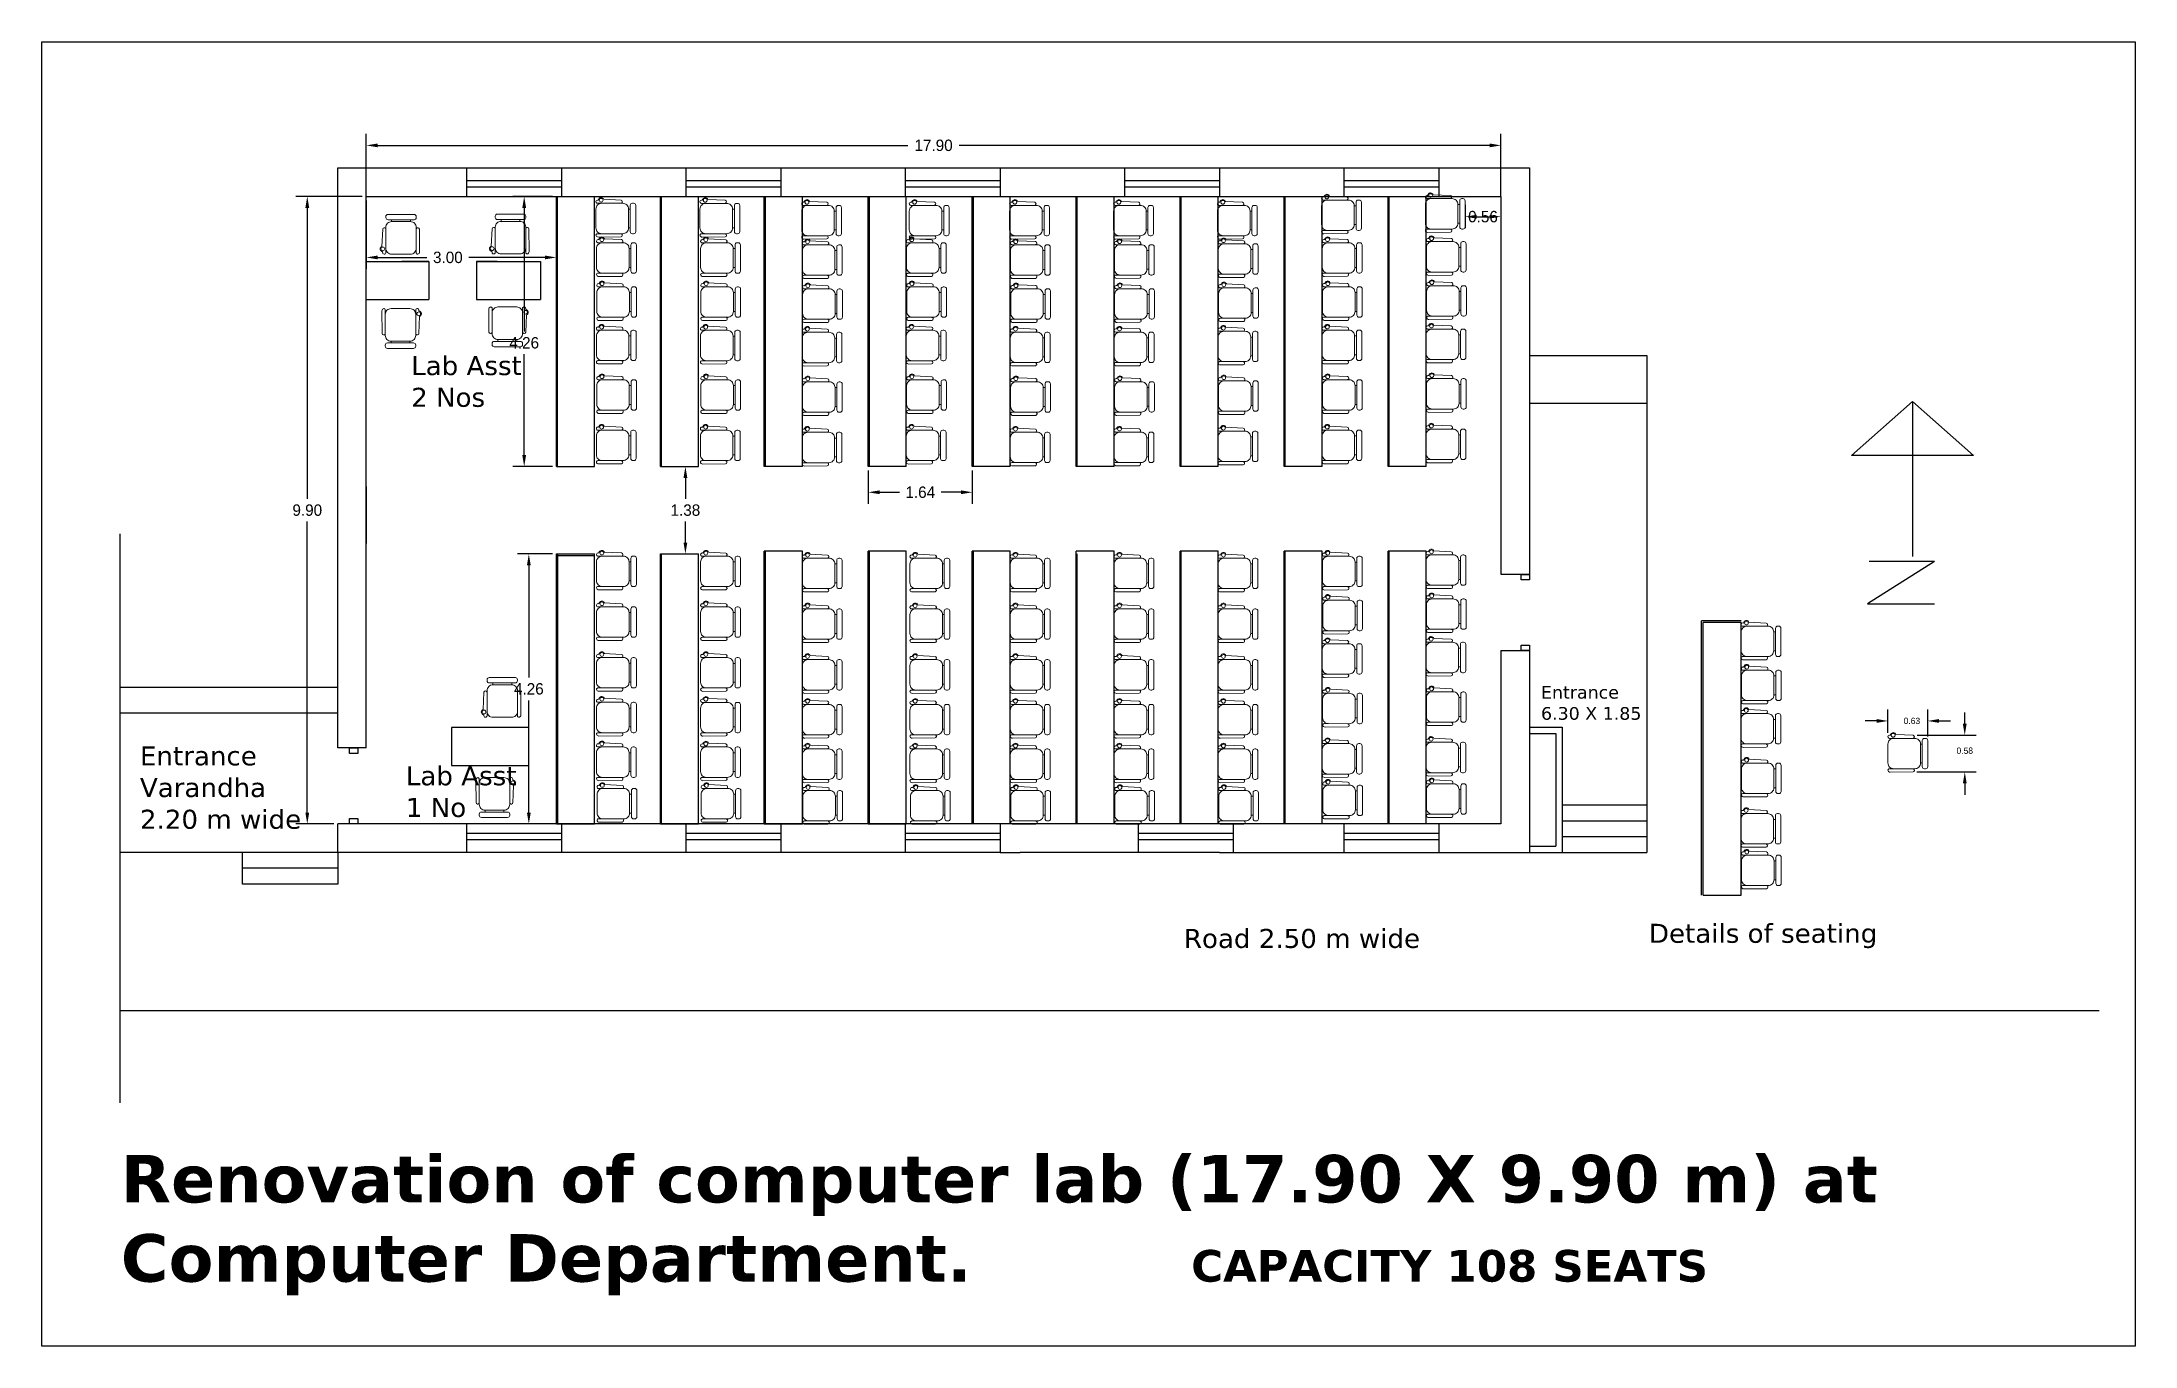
# Model space of a CAD drawing. Header units: inches. Extents: x 23 to 629, y -355 to 51.
# Drawn here: x 27.53 to 60.55, y -22.7 to -2.12 of the extents above; entities that cross this region are included whole.
import ezdxf

# ---------------------------------------------------------------- set-up
doc = ezdxf.new("R2010")
doc.units = ezdxf.units.IN
doc.header["$MEASUREMENT"] = 0
doc.layers.add('FUR', color=252, linetype='Continuous', lineweight=9)
doc.layers.add('FURN', color=252, linetype='Continuous', lineweight=9)
doc.dimstyles.get("Standard").update_dxf_attribs({"dimtxt": 0.18, "dimasz": 0.18, "dimexe": 0.18, "dimexo": 0.0625, "dimgap": 0.09, "dimtad": 0, "dimtih": 1, "dimtoh": 1, "dimdec": 4, "dimzin": 0, "dimdsep": 46, "dimtxsty": 'Standard', "dimcen": 0.09, "dimadec": 0, "dimazin": 0, "dimtfac": 1, "dimtdec": 4, "dimtofl": 0, "dimtmove": 0, "dimatfit": 3, "dimfxl": 1, "dimtolj": 1, "dimtzin": 0, "dimarcsym": 0})

msp = doc.modelspace()

# ---------------------------------------------------------------- texts
at = {"attachment_point": 1}
for s, insert, char_height, width in [('{\\fVerdana|b0|i0|c0|p34;Lab Asst\\P2 Nos}', (33.35664, -7.07473), 0.3, 2.9300853), ('{\\fVerdana|b0|i0|c0|p34;Entrance\\P6.30 X 1.85}', (51.18009, -12.27876), 0.2, 2.6756777), ('{\\fVerdana|b0|i0|c0|p34;Entrance Varandha\\P2.20 m wide}', (29.07822, -13.23219), 0.3, 2.9300853), ('{\\fVerdana|b0|i0|c0|p34;Lab Asst\\P1 No}', (33.27297, -13.54609), 0.3, 2.9300853), ('{\\fVerdana|b0|i0|c0|p34;Road 2.50 m wide}', (45.54609, -16.11231), 0.3, 5.1441554), ('{\\fVerdana|b0|i0|c0|p34;Details of seating}', (52.8823, -16.03177), 0.3, 5.1441554), ('{\\fVerdana|b1|i0|c0|p34;\\H0.75x;Renovation of computer lab (17.90 X 9.90 m) at Computer Department.   \\H1.333x;     \\H0.5x;CAPACITY 108 SEATS}', (28.77584, -19.67763), 1, 27.74073)]:
    msp.add_mtext(s, dxfattribs=dict(at, insert=insert, char_height=char_height, width=width))

# ---------------------------------------------------------------- blocks, each defined once
blk = doc.blocks.new('CINE CHAIR')
at = {"layer": 'FUR', "color": 48, "lineweight": 0}
for p, q in [((448043.776, 57308.306), (448043.8, 57308.306)), ((448043.776, 57308.058), (448043.8, 57308.058))]:
    blk.add_line(p, q, dxfattribs=at)
blk.add_lwpolyline([(448043.45, 57308.434), (448043.678, 57308.423, -0.388092), (448043.695, 57308.404), (448043.695, 57308.401, -0.414214), (448043.676, 57308.382), (448043.367, 57308.382, -0.414214), (448043.348, 57308.401), (448043.348, 57308.404, -0.491313), (448043.377, 57308.423), (448043.384, 57308.436)], format="xyb", dxfattribs=at)
for points in [[(448043.424, 57308.382), (448043.7, 57308.382, -0.414214), (448043.776, 57308.306), (448043.776, 57308.058, -0.414214), (448043.7, 57307.982), (448043.424, 57307.982, -0.414214), (448043.348, 57308.058), (448043.348, 57308.306, -0.414214)], [(448043.828, 57308.382), (448043.842, 57308.382, -0.414214), (448043.871, 57308.353), (448043.871, 57308.01, -0.414214), (448043.842, 57307.982), (448043.828, 57307.982, -0.414214), (448043.8, 57308.01), (448043.8, 57308.353, -0.414214)], [(448043.379, 57307.938), (448043.678, 57307.94, 0.393133), (448043.695, 57307.959), (448043.695, 57307.963, 0.414214), (448043.676, 57307.982), (448043.367, 57307.982, 0.414214), (448043.348, 57307.963), (448043.348, 57307.966, 0.435766)]]:
    blk.add_lwpolyline(points, format="xyb", close=True, dxfattribs=at)
blk.add_circle((448043.417, 57308.422), 0.0249, dxfattribs=at)
blk.add_arc((448043.417, 57308.422), 0.0356, 19.6628, 156.9494, dxfattribs=at)
blk = doc.blocks.new('*D21')
at = {"color": 0, "lineweight": -2}
for p, q in [((32.585, -4.556), (31.538, -4.556)), ((31.718, -4.736), (31.718, -9.326)), ((31.718, -14.276), (31.718, -9.686)), ((32.135, -14.456), (31.538, -14.456))]:
    blk.add_line(p, q, dxfattribs=at)
at = {"color": 0}
for points in [[(31.688, -4.736), (31.748, -4.736), (31.718, -4.556)], [(31.688, -14.276), (31.748, -14.276), (31.718, -14.456)]]:
    blk.add_solid(points, dxfattribs=at)
at = {"layer": 'Defpoints', "color": 0}
for p in [(32.648, -4.556), (31.718, -14.456), (32.198, -14.456)]:
    blk.add_point(p, dxfattribs=at)
at = {"color": 0, "insert": (31.718, -9.506), "char_height": 0.18, "attachment_point": 5}
blk.add_mtext('\\A1;9.90', dxfattribs=at)
blk = doc.blocks.new('*D25')
at = {"color": 0, "lineweight": -2}
for p, q in [((56.473, -12.831), (56.293, -12.831)), ((56.653, -13.021), (56.653, -12.651)), ((57.28, -13.078), (57.28, -12.651)), ((57.46, -12.831), (57.64, -12.831))]:
    blk.add_line(p, q, dxfattribs=at)
at = {"color": 0}
for points in [[(56.473, -12.801), (56.473, -12.861), (56.653, -12.831)], [(57.46, -12.801), (57.46, -12.861), (57.28, -12.831)]]:
    blk.add_solid(points, dxfattribs=at)
at = {"layer": 'Defpoints', "color": 0}
for p in [(57.28, -12.831), (56.653, -13.083), (57.28, -13.14)]:
    blk.add_point(p, dxfattribs=at)
at = {"color": 0, "insert": (57.031, -12.831), "char_height": 0.1, "attachment_point": 5}
blk.add_mtext('\\A1;0.63', dxfattribs=at)
blk = doc.blocks.new('*D26')
at = {"color": 0, "lineweight": -2}
for p, q in [((57.865, -12.876), (57.865, -12.696)), ((57.112, -13.056), (58.045, -13.056)), ((57.111, -13.636), (58.045, -13.636)), ((57.865, -13.816), (57.865, -13.996))]:
    blk.add_line(p, q, dxfattribs=at)
at = {"color": 0}
for points in [[(57.835, -12.876), (57.895, -12.876), (57.865, -13.056)], [(57.835, -13.816), (57.895, -13.816), (57.865, -13.636)]]:
    blk.add_solid(points, dxfattribs=at)
at = {"layer": 'Defpoints', "color": 0}
for p in [(57.049, -13.056), (57.865, -13.056), (57.049, -13.636)]:
    blk.add_point(p, dxfattribs=at)
at = {"color": 0, "insert": (57.865, -13.301), "char_height": 0.1, "attachment_point": 5}
blk.add_mtext('\\A1;0.58', dxfattribs=at)
blk = doc.blocks.new('*D27')
at = {"color": 0, "lineweight": -2}
for p, q in [((32.648, -4.556), (32.648, -3.57)), ((50.548, -4.556), (50.548, -3.57)), ((32.828, -3.75), (41.193, -3.75)), ((50.368, -3.75), (42.003, -3.75))]:
    blk.add_line(p, q, dxfattribs=at)
at = {"color": 0}
for points in [[(32.828, -3.72), (32.828, -3.78), (32.648, -3.75)], [(50.368, -3.72), (50.368, -3.78), (50.548, -3.75)]]:
    blk.add_solid(points, dxfattribs=at)
at = {"layer": 'Defpoints', "color": 0}
for p in [(50.548, -3.75), (32.648, -4.619), (50.548, -4.619)]:
    blk.add_point(p, dxfattribs=at)
at = {"color": 0, "insert": (41.598, -3.75), "char_height": 0.18, "attachment_point": 5}
blk.add_mtext('\\A1;17.90', dxfattribs=at)
blk = doc.blocks.new('*D28')
at = {"color": 0, "lineweight": -2}
for p, q in [((32.648, -4.619), (32.648, -5.698)), ((35.648, -4.619), (35.648, -5.698)), ((32.828, -5.518), (33.606, -5.518)), ((35.468, -5.518), (34.266, -5.518))]:
    blk.add_line(p, q, dxfattribs=at)
at = {"color": 0}
for points in [[(32.828, -5.488), (32.828, -5.548), (32.648, -5.518)], [(35.468, -5.488), (35.468, -5.548), (35.648, -5.518)]]:
    blk.add_solid(points, dxfattribs=at)
at = {"layer": 'Defpoints', "color": 0}
for p in [(32.648, -4.556), (35.648, -4.556), (32.648, -5.518)]:
    blk.add_point(p, dxfattribs=at)
at = {"color": 0, "insert": (33.936, -5.518), "char_height": 0.18, "attachment_point": 5}
blk.add_mtext('\\A1;3.00', dxfattribs=at)
blk = doc.blocks.new('*D29')
at = {"color": 0, "lineweight": -2}
for p, q in [((37.35, -8.816), (37.863, -8.816)), ((37.683, -8.996), (37.683, -9.326)), ((37.683, -10.016), (37.683, -9.686)), ((37.35, -10.196), (37.863, -10.196))]:
    blk.add_line(p, q, dxfattribs=at)
at = {"color": 0}
for points in [[(37.653, -8.996), (37.713, -8.996), (37.683, -8.816)], [(37.653, -10.016), (37.713, -10.016), (37.683, -10.196)]]:
    blk.add_solid(points, dxfattribs=at)
at = {"layer": 'Defpoints', "color": 0}
for p in [(37.288, -8.816), (37.683, -8.816), (37.288, -10.196)]:
    blk.add_point(p, dxfattribs=at)
at = {"color": 0, "insert": (37.683, -9.506), "char_height": 0.18, "attachment_point": 5}
blk.add_mtext('\\A1;1.38', dxfattribs=at)
blk = doc.blocks.new('*D30')
at = {"color": 0, "lineweight": -2}
for p, q in [((40.568, -8.879), (40.568, -9.403)), ((42.208, -8.879), (42.208, -9.403)), ((40.748, -9.223), (41.058, -9.223)), ((42.028, -9.223), (41.718, -9.223))]:
    blk.add_line(p, q, dxfattribs=at)
at = {"color": 0}
for points in [[(40.748, -9.193), (40.748, -9.253), (40.568, -9.223)], [(42.028, -9.193), (42.028, -9.253), (42.208, -9.223)]]:
    blk.add_solid(points, dxfattribs=at)
at = {"layer": 'Defpoints', "color": 0}
for p in [(40.568, -8.816), (42.208, -8.816), (42.208, -9.223)]:
    blk.add_point(p, dxfattribs=at)
at = {"color": 0, "insert": (41.388, -9.223), "char_height": 0.18, "attachment_point": 5}
blk.add_mtext('\\A1;1.64', dxfattribs=at)
blk = doc.blocks.new('*D31')
at = {"color": 0, "lineweight": -2}
for p, q in [((35.585, -10.196), (35.033, -10.196)), ((35.213, -10.376), (35.213, -12.146)), ((35.213, -14.276), (35.213, -12.506)), ((35.585, -14.456), (35.033, -14.456))]:
    blk.add_line(p, q, dxfattribs=at)
at = {"color": 0}
for points in [[(35.183, -10.376), (35.243, -10.376), (35.213, -10.196)], [(35.183, -14.276), (35.243, -14.276), (35.213, -14.456)]]:
    blk.add_solid(points, dxfattribs=at)
at = {"layer": 'Defpoints', "color": 0}
for p in [(35.213, -10.196), (35.648, -10.196), (35.648, -14.456)]:
    blk.add_point(p, dxfattribs=at)
at = {"color": 0, "insert": (35.213, -12.326), "char_height": 0.18, "attachment_point": 5}
blk.add_mtext('\\A1;4.26', dxfattribs=at)
blk = doc.blocks.new('*D32')
at = {"color": 0, "lineweight": -2}
for p, q in [((35.585, -4.556), (34.96, -4.556)), ((35.14, -4.736), (35.14, -6.686)), ((35.14, -8.636), (35.14, -7.046)), ((35.585, -8.816), (34.96, -8.816))]:
    blk.add_line(p, q, dxfattribs=at)
at = {"color": 0}
for points in [[(35.11, -4.736), (35.17, -4.736), (35.14, -4.556)], [(35.11, -8.636), (35.17, -8.636), (35.14, -8.816)]]:
    blk.add_solid(points, dxfattribs=at)
at = {"layer": 'Defpoints', "color": 0}
for p in [(35.14, -4.556), (35.648, -4.556), (35.648, -8.816)]:
    blk.add_point(p, dxfattribs=at)
at = {"color": 0, "insert": (35.14, -6.866), "char_height": 0.18, "attachment_point": 5}
blk.add_mtext('\\A1;4.26', dxfattribs=at)
blk = doc.blocks.new('*D33')
at = {"color": 0, "lineweight": -2}
for p, q in [((50.548, -4.619), (50.548, -5.055)), ((49.983, -4.687), (49.983, -5.055)), ((50.163, -4.875), (50.368, -4.875))]:
    blk.add_line(p, q, dxfattribs=at)
at = {"color": 0}
for points in [[(50.163, -4.845), (50.163, -4.905), (49.983, -4.875)], [(50.368, -4.845), (50.368, -4.905), (50.548, -4.875)]]:
    blk.add_solid(points, dxfattribs=at)
at = {"layer": 'Defpoints', "color": 0}
for p in [(50.548, -4.556), (49.983, -4.625), (50.548, -4.875)]:
    blk.add_point(p, dxfattribs=at)
at = {"color": 0, "insert": (50.265, -4.875), "char_height": 0.18, "attachment_point": 5}
blk.add_mtext('\\A1;0.56', dxfattribs=at)

# ---------------------------------------------------------------- dimensions: what is measured, and where the dimension line sits
dim = msp.add_linear_dim(base=(50.54759, -3.74958), p1=(32.64759, -4.61855), p2=(50.54759, -4.61855), dimstyle='Standard', override={"dimdec": 2})
dim.commit()
dim.dimension.update_dxf_attribs({"geometry": '*D27', "text_midpoint": (41.59759, -3.74958)})
for base, p1, p2, override, picture, middle in [((31.71778, -14.45605), (32.64759, -4.55605), (32.19759, -14.45605), {"dimdec": 2}, '*D21', (31.71778, -9.50605)), ((35.14038, -4.55605), (35.64759, -8.81605), (35.64759, -4.55605), {"dimdec": 2}, '*D32', (35.14038, -6.86605)), ((57.86504, -13.05639), (57.04894, -13.63593), (57.04926, -13.05639), {"dimtxt": 0.1, "dimdec": 2}, '*D26', (57.86504, -13.30061))]:
    dim = msp.add_linear_dim(base=base, p1=p1, p2=p2, angle=90, dimstyle='Standard', override=override)
    dim.commit()
    dim.dimension.update_dxf_attribs({"geometry": picture, "text_midpoint": middle, "dimtype": 160})
for base, p1, p2, override, picture, middle in [((32.64759, -5.51824), (35.64759, -4.55605), (32.64759, -4.55605), {"dimdec": 2}, '*D28', (33.9357, -5.51824)), ((50.54759, -4.87452), (49.98275, -4.62451), (50.54759, -4.55605), {"dimdec": 2}, '*D33', (50.26517, -4.87452)), ((42.20759, -9.22341), (40.56759, -8.81605), (42.20759, -8.81605), {"dimdec": 2}, '*D30', (41.38759, -9.22341)), ((57.28048, -12.83055), (56.65348, -13.08336), (57.28048, -13.14037), {"dimtxt": 0.1, "dimdec": 2}, '*D25', (57.03123, -12.83055))]:
    dim = msp.add_linear_dim(base=base, p1=p1, p2=p2, dimstyle='Standard', override=override)
    dim.commit()
    dim.dimension.update_dxf_attribs({"geometry": picture, "text_midpoint": middle, "dimtype": 160})
for base, p1, p2, picture, middle in [((37.68286, -8.81605), (37.28759, -10.19605), (37.28759, -8.81605), '*D29', (37.68286, -9.50605)), ((35.21296, -10.19605), (35.64759, -14.45605), (35.64759, -10.19605), '*D31', (35.21296, -12.32605))]:
    dim = msp.add_linear_dim(base=base, p1=p1, p2=p2, angle=90, dimstyle='Standard', override={"dimdec": 2})
    dim.commit()
    dim.dimension.update_dxf_attribs({"geometry": picture, "text_midpoint": middle})

# ---------------------------------------------------------------- linework, layer by layer
for p, q in [((32.19759, -13.25605), (32.19759, -4.10605)), ((32.19759, -4.10605), (50.54759, -4.10605)), ((34.22759, -4.10605), (34.22759, -4.55605)), ((35.72759, -4.10605), (35.72759, -4.55605)), ((37.68759, -4.10605), (37.68759, -4.55605)), ((39.18759, -4.10605), (39.18759, -4.55605)), ((41.14759, -4.10605), (41.14759, -4.55605)), ((42.64759, -4.10605), (42.64759, -4.55605)), ((44.60759, -4.10605), (44.60759, -4.55605)), ((46.10759, -4.10605), (46.10759, -4.55605)), ((48.06759, -4.10605), (48.06759, -4.55605)), ((49.56759, -4.10605), (49.56759, -4.55605)), ((50.54759, -4.10605), (50.99759, -4.10605)), ((50.99759, -4.10605), (50.99759, -10.15586)), ((32.64759, -13.25605), (32.64759, -4.55605)), ((32.64759, -4.55605), (50.54759, -4.55605)), ((34.22759, -4.30605), (35.72759, -4.30605)), ((34.22759, -4.40605), (35.72759, -4.40605)), ((36.94759, -4.55605), (47.37259, -4.55605)), ((37.68759, -4.30605), (39.18759, -4.30605)), ((37.68759, -4.40605), (39.18759, -4.40605)), ((41.14759, -4.30605), (42.64759, -4.30605)), ((41.14759, -4.40605), (42.64759, -4.40605)), ((44.60759, -4.30605), (46.10759, -4.30605)), ((44.60759, -4.40605), (46.10759, -4.40605)), ((48.06759, -4.30605), (49.56759, -4.30605)), ((48.06759, -4.40605), (49.56759, -4.40605)), ((50.54759, -4.55605), (50.54759, -10.15586)), ((32.64759, -5.58413), (33.63628, -5.58413)), ((33.63628, -5.58413), (33.21128, -5.58413)), ((33.63628, -5.58413), (33.63628, -6.18413)), ((34.71128, -5.58413), (34.38628, -5.58413)), ((34.38628, -5.58413), (35.39759, -5.58413)), ((34.38628, -5.58413), (34.38628, -6.18413)), ((35.39759, -5.58413), (35.39759, -6.18413)), ((32.64759, -6.18413), (33.63628, -6.18413)), ((34.38628, -6.18413), (35.39759, -6.18413)), ((50.99759, -7.06539), (52.84759, -7.06539)), ((52.84759, -7.06539), (52.84759, -14.90605)), ((50.99759, -7.81539), (52.84759, -7.81539)), ((56.08007, -8.6452), (57.04151, -7.79338)), ((57.04151, -7.79338), (58.00295, -8.6452)), ((57.04151, -7.79338), (57.04151, -10.2384)), ((58.00295, -8.6452), (56.08007, -8.6452)), ((32.64919, -9.13248), (32.64919, -10.03248)), ((28.76032, -9.87978), (28.76032, -18.8547)), ((50.54759, -10.15586), (50.54759, -10.40605)), ((50.99759, -10.15586), (50.99759, -10.30605)), ((50.54759, -10.40605), (50.54759, -10.51747)), ((50.54759, -10.51747), (50.99759, -10.51747)), ((50.99759, -10.30605), (50.99759, -10.60635)), ((57.38986, -10.31688), (56.32887, -10.98546)), ((57.38986, -10.31688), (56.35834, -10.31688)), ((57.38986, -10.31688), (56.5057, -10.31688)), ((56.32887, -10.98546), (57.38986, -10.98546)), ((50.54759, -11.71747), (50.54759, -11.97459)), ((50.54759, -11.71747), (50.99759, -11.71747)), ((50.99759, -11.71747), (50.99759, -12.06347)), ((50.54759, -11.97459), (50.54759, -14.45605)), ((50.99759, -12.06347), (50.99759, -14.90605)), ((32.19759, -12.30605), (28.76032, -12.30605)), ((32.19759, -12.70605), (28.76032, -12.70605)), ((34.516, -12.93374), (33.991, -12.93374)), ((33.991, -12.93374), (33.991, -13.53374)), ((35.216, -12.93374), (34.516, -12.93374)), ((50.99759, -12.92829), (51.51366, -12.92829)), ((50.99759, -13.02829), (51.41366, -13.02829)), ((51.41366, -13.02829), (51.41366, -14.80605)), ((51.51366, -12.92829), (51.51366, -14.90605)), ((32.64759, -13.25605), (32.19759, -13.25605)), ((33.991, -13.53374), (35.21296, -13.53374)), ((51.51366, -14.15605), (52.84759, -14.15605)), ((32.19759, -14.90605), (32.19759, -14.45605)), ((33.19759, -14.45605), (32.19759, -14.45605)), ((43.64759, -14.45605), (33.19759, -14.45605)), ((34.22759, -14.45605), (34.22759, -14.90605)), ((35.72759, -14.45605), (35.72759, -14.90605)), ((37.68759, -14.45605), (37.68759, -14.90605)), ((39.18759, -14.45605), (39.18759, -14.90605)), ((41.14759, -14.45605), (41.14759, -14.90605)), ((41.14759, -14.45605), (41.14759, -14.90605)), ((42.64759, -14.45605), (42.64759, -14.90605)), ((42.64759, -14.45605), (42.64759, -14.90605)), ((47.10759, -14.45605), (43.64759, -14.45605)), ((44.82558, -14.45605), (44.82558, -14.90605)), ((44.82558, -14.45605), (44.82558, -14.90605)), ((46.32558, -14.45605), (46.32558, -14.90605)), ((46.32558, -14.45605), (46.32558, -14.90605)), ((50.54759, -14.45605), (47.10759, -14.45605)), ((48.06759, -14.45605), (48.06759, -14.90605)), ((49.56759, -14.45605), (49.56759, -14.90605)), ((51.51366, -14.40605), (52.84759, -14.40605)), ((35.72759, -14.60605), (34.22759, -14.60605)), ((35.72759, -14.70605), (34.22759, -14.70605)), ((39.18759, -14.60605), (37.68759, -14.60605)), ((39.18759, -14.70605), (37.68759, -14.70605)), ((42.64759, -14.60605), (41.14759, -14.60605)), ((42.64759, -14.70605), (41.14759, -14.70605)), ((46.32558, -14.60605), (44.82558, -14.60605)), ((46.32558, -14.70605), (44.82558, -14.70605)), ((49.56759, -14.60605), (48.06759, -14.60605)), ((49.56759, -14.70605), (48.06759, -14.70605)), ((50.99759, -14.80605), (51.41366, -14.80605)), ((51.51366, -14.65605), (52.84759, -14.65605)), ((42.64759, -14.90605), (28.76032, -14.90605)), ((32.19759, -14.90605), (30.69759, -14.90605)), ((30.69759, -15.40605), (30.69759, -14.90605)), ((32.19759, -15.15605), (30.69759, -15.15605)), ((32.19759, -14.90605), (32.19759, -15.40605)), ((42.64759, -14.90605), (42.96385, -14.90605)), ((46.10759, -14.90605), (42.96385, -14.90605)), ((46.10759, -14.90605), (51.51366, -14.90605)), ((51.51366, -14.90605), (52.84759, -14.90605)), ((32.19759, -15.40605), (30.69759, -15.40605)), ((59.98377, -17.40605), (28.76032, -17.40605))]:
    msp.add_line(p, q)
at = {"color": 1}
for p, q in [((35.64759, -8.81605), (35.64759, -4.55605)), ((35.64759, -4.55605), (36.24759, -4.55605)), ((35.66559, -8.81605), (35.66559, -4.55605)), ((36.24759, -8.81605), (36.24759, -4.55605)), ((37.28759, -8.81605), (37.28759, -4.55605)), ((37.28759, -4.55605), (37.88759, -4.55605)), ((37.30559, -8.81605), (37.30559, -4.55605)), ((37.88759, -8.81605), (37.88759, -4.55605)), ((38.92759, -8.81605), (38.92759, -4.55605)), ((38.92759, -4.55605), (39.52759, -4.55605)), ((38.94559, -8.81605), (38.94559, -4.55605)), ((39.52759, -8.81605), (39.52759, -4.55605)), ((40.56759, -8.81605), (40.56759, -4.55605)), ((40.56759, -4.55605), (41.16759, -4.55605)), ((40.58559, -8.81605), (40.58559, -4.55605)), ((41.16759, -8.81605), (41.16759, -4.55605)), ((42.20759, -8.81605), (42.20759, -4.55605)), ((42.20759, -4.55605), (42.80759, -4.55605)), ((42.22559, -8.81605), (42.22559, -4.55605)), ((42.80759, -8.81605), (42.80759, -4.55605)), ((43.84759, -8.81605), (43.84759, -4.55605)), ((43.84759, -4.55605), (44.44759, -4.55605)), ((43.86559, -8.81605), (43.86559, -4.55605)), ((44.44759, -8.81605), (44.44759, -4.55605)), ((45.48759, -8.81605), (45.48759, -4.55605)), ((45.48759, -4.55605), (46.08759, -4.55605)), ((45.50559, -8.81605), (45.50559, -4.55605)), ((46.08759, -8.81605), (46.08759, -4.55605)), ((47.12759, -8.81605), (47.12759, -4.55605)), ((47.12759, -4.55605), (47.72759, -4.55605)), ((47.14559, -8.81605), (47.14559, -4.55605)), ((47.72759, -8.81605), (47.72759, -4.55605)), ((48.76759, -8.81605), (48.76759, -4.55605)), ((48.76759, -4.55605), (49.36759, -4.55605)), ((48.78559, -8.81605), (48.78559, -4.55605)), ((49.36759, -8.81605), (49.36759, -4.55605)), ((35.64759, -8.81605), (36.24759, -8.81605)), ((37.28759, -8.81605), (37.88759, -8.81605)), ((39.52759, -8.81605), (38.92759, -8.81605)), ((41.16759, -8.81605), (40.56759, -8.81605)), ((42.80759, -8.81605), (42.20759, -8.81605)), ((44.44759, -8.81605), (43.84759, -8.81605)), ((46.08759, -8.81605), (45.48759, -8.81605)), ((47.72759, -8.81605), (47.12759, -8.81605)), ((49.36759, -8.81605), (48.76759, -8.81605)), ((35.64759, -14.45605), (35.64759, -10.19605)), ((35.64759, -10.19605), (36.24759, -10.19605)), ((35.64759, -10.22105), (36.24759, -10.22105)), ((35.67259, -14.45605), (35.67259, -10.19605)), ((36.24759, -14.45605), (36.24759, -10.19605)), ((37.28759, -14.45605), (37.28759, -10.19605)), ((37.28759, -10.19605), (37.88759, -10.19605)), ((37.30559, -14.45605), (37.30559, -10.19605)), ((37.88759, -14.45605), (37.88759, -10.19605)), ((38.92759, -10.19605), (38.92759, -10.15105)), ((39.52759, -10.15105), (38.92759, -10.15105)), ((38.92759, -14.45605), (38.92759, -10.19605)), ((38.94559, -10.19605), (38.94559, -10.15105)), ((38.94559, -14.45605), (38.94559, -10.19605)), ((39.52759, -10.19605), (39.52759, -10.15105)), ((39.52759, -14.45605), (39.52759, -10.19605)), ((40.56759, -10.19605), (40.56759, -10.15105)), ((41.16759, -10.15105), (40.56759, -10.15105)), ((40.56759, -14.45605), (40.56759, -10.19605)), ((40.58559, -10.19605), (40.58559, -10.15105)), ((40.58559, -14.45605), (40.58559, -10.19605)), ((41.16759, -10.19605), (41.16759, -10.15105)), ((41.16759, -14.45605), (41.16759, -10.19605)), ((42.20759, -10.19605), (42.20759, -10.15105)), ((42.80759, -10.15105), (42.20759, -10.15105)), ((42.20759, -14.45605), (42.20759, -10.19605)), ((42.22559, -10.19605), (42.22559, -10.15105)), ((42.22559, -14.45605), (42.22559, -10.19605)), ((42.80759, -10.19605), (42.80759, -10.15105)), ((42.80761, -14.45605), (42.80759, -10.19605)), ((43.84759, -10.19605), (43.84759, -10.15105)), ((44.44759, -10.15105), (43.84759, -10.15105)), ((43.84759, -14.45605), (43.84759, -10.19605)), ((43.86559, -14.45605), (43.86559, -10.19605)), ((44.44759, -10.19605), (44.44759, -10.15105)), ((44.44761, -14.45605), (44.44759, -10.19605)), ((45.48759, -10.19605), (45.48759, -10.15105)), ((46.08759, -10.15105), (45.48759, -10.15105)), ((45.48759, -14.45605), (45.48759, -10.19605)), ((45.50559, -10.19605), (45.50559, -10.15105)), ((45.50559, -14.45605), (45.50559, -10.19605)), ((46.08759, -10.19605), (46.08759, -10.15105)), ((46.08759, -14.45605), (46.08759, -10.19605)), ((47.12759, -14.45605), (47.12759, -10.15105)), ((47.72759, -10.15105), (47.12759, -10.15105)), ((47.14559, -14.45605), (47.14559, -10.15105)), ((47.72759, -14.45605), (47.72759, -10.15105)), ((48.76759, -14.45605), (48.76759, -10.15105)), ((49.36759, -10.15105), (48.76759, -10.15105)), ((48.78559, -14.45605), (48.78559, -10.15105)), ((49.36759, -14.45605), (49.36759, -10.15105)), ((53.71194, -15.58076), (53.71194, -11.25076)), ((54.33694, -11.25076), (53.71194, -11.25076)), ((53.73694, -15.58076), (53.73694, -11.27576)), ((54.33694, -11.27576), (53.73694, -11.27576)), ((54.33694, -15.58076), (54.33694, -11.27576)), ((35.64759, -14.45605), (36.24759, -14.45605)), ((37.28759, -14.45605), (37.88759, -14.45605)), ((38.92759, -14.45605), (39.52759, -14.45605)), ((40.56759, -14.45605), (41.16759, -14.45605)), ((53.73694, -15.58076), (54.33694, -15.58076))]:
    msp.add_line(p, q, dxfattribs=at)
for points in [[(27.53105, -2.11639), (60.55257, -2.11639), (60.55257, -22.69557), (27.53105, -22.69557)], [(50.99808, -10.51961), (50.99808, -10.60635), (50.8694, -10.60635), (50.8694, -10.51961)], [(50.99808, -11.63288), (50.99808, -11.71961), (50.8694, -11.71961), (50.8694, -11.63288)], [(32.51324, -13.25739), (32.51324, -13.34412), (32.38455, -13.34412), (32.38455, -13.25739)], [(32.51324, -14.3692), (32.51324, -14.45594), (32.38455, -14.45594), (32.38455, -14.3692)]]:
    msp.add_lwpolyline(points, close=True)

# ---------------------------------------------------------------- block references
at = {"xscale": 1.200000000000003, "yscale": 1.200000000000003, "zscale": 1.2, "rotation": 359.9991434073998}
msp.add_blockref('CINE CHAIR', (-537596.39255, -68775.12606), dxfattribs=at)
at = {"layer": 'FURN', "yscale": 1.200000000000003, "zscale": 1.2}
for p, xscale, rotation in [((-537616.77423, -68766.68351), 1.200000000000003, 359.9991434073998), ((-537615.13253, -68766.68457), 1.200000000000003, 359.9991434073998), ((-537613.52822, -68766.71626), 1.200000000000003, 359.9991434073998), ((-537611.83041, -68766.71626), 1.200000000000003, 359.9991434073998), ((-537610.24822, -68766.71626), 1.200000000000003, 359.9991434073998), ((-537608.60822, -68766.71626), 1.200000000000003, 359.9991434073998), ((-537606.96822, -68766.71626), 1.200000000000003, 359.9991434073998), ((-537605.32624, -68766.63197), 1.200000000000003, 359.9991434073998), ((-537603.69028, -68766.61021), 1.200000000000003, 359.9991434073998), ((68794.97742, -537658.51157), 1.200000000000008, 89.99914340739974), ((68796.7035, -537658.50775), 1.200000000000008, 89.99914340739974), ((-537616.76442, -68767.30636), 1.200000000000003, 359.9991434073998), ((-537615.12272, -68767.30743), 1.200000000000003, 359.9991434073998), ((-537613.51841, -68767.33912), 1.200000000000003, 359.9991434073998), ((-537611.87536, -68767.30735), 1.200000000000003, 359.9991434073998), ((-537610.23524, -68767.33786), 1.200000000000003, 359.9991434073998), ((-537608.59526, -68767.33665), 1.200000000000003, 359.9991434073998), ((-537606.95592, -68767.32277), 1.200000000000003, 359.9991434073998), ((-537605.31615, -68767.30572), 1.200000000000003, 359.9991434073998), ((-537603.67439, -68767.28904), 1.200000000000003, 359.9991434073998), ((-537616.76036, -68768.00122), 1.200000000000003, 359.9991434073998), ((-537615.11865, -68768.00228), 1.200000000000003, 359.9991434073998), ((-537613.51435, -68768.03398), 1.200000000000003, 359.9991434073998), ((-537611.87129, -68768.00221), 1.200000000000003, 359.9991434073998), ((-537610.23117, -68768.03272), 1.200000000000003, 359.9991434073998), ((-537608.5912, -68768.03151), 1.200000000000003, 359.9991434073998), ((-537606.95185, -68768.01762), 1.200000000000003, 359.9991434073998), ((-537605.31208, -68768.00057), 1.200000000000003, 359.9991434073998), ((-537603.67033, -68767.9839), 1.200000000000003, 359.9991434073998), ((-68728.59206, 537646.72111), 1.200000000000007, 269.9991434073997), ((-68726.90643, 537646.74595), 1.200000000000008, 269.9991434073997), ((-537616.76704, -68768.68595), 1.200000000000003, 359.9991434073998), ((-537615.12533, -68768.68701), 1.200000000000003, 359.9991434073998), ((-537611.87797, -68768.68694), 1.200000000000003, 359.9991434073998), ((-537606.95853, -68768.70235), 1.200000000000003, 359.9991434073998), ((-537605.31877, -68768.6853), 1.200000000000003, 359.9991434073998), ((-537603.67701, -68768.66863), 1.200000000000003, 359.9991434073998), ((-537613.52103, -68768.7187), 1.200000000000003, 359.9991434073998), ((-537610.23786, -68768.71744), 1.200000000000003, 359.9991434073998), ((-537608.59788, -68768.71623), 1.200000000000003, 359.9991434073998), ((-537616.76147, -68769.46814), 1.200000000000003, 359.9991434073998), ((-537615.11977, -68769.4692), 1.200000000000003, 359.9991434073998), ((-537613.51546, -68769.5009), 1.200000000000003, 359.9991434073998), ((-537611.87241, -68769.46913), 1.200000000000003, 359.9991434073998), ((-537610.23229, -68769.49964), 1.200000000000003, 359.9991434073998), ((-537608.59231, -68769.49842), 1.200000000000003, 359.9991434073998), ((-537606.95297, -68769.48454), 1.200000000000003, 359.9991434073998), ((-537605.3132, -68769.46749), 1.200000000000003, 359.9991434073998), ((-537603.67144, -68769.45082), 1.200000000000003, 359.9991434073998), ((-537616.76775, -68770.26356), 1.200000000000003, 359.9991434073998), ((-537615.12604, -68770.26462), 1.200000000000003, 359.9991434073998), ((-537613.52173, -68770.29631), 1.200000000000003, 359.9991434073998), ((-537611.87868, -68770.26454), 1.200000000000003, 359.9991434073998), ((-537610.23856, -68770.29505), 1.200000000000003, 359.9991434073998), ((-537608.59859, -68770.29384), 1.200000000000003, 359.9991434073998), ((-537606.95924, -68770.27996), 1.200000000000003, 359.9991434073998), ((-537605.31947, -68770.26291), 1.200000000000003, 359.9991434073998), ((-537603.67772, -68770.24623), 1.200000000000003, 359.9991434073998), ((-537616.76442, -68772.25045), 1.200000000000003, 359.9991434073998), ((-537615.12272, -68772.25152), 1.200000000000003, 359.9991434073998), ((-537613.51841, -68772.28321), 1.200000000000003, 359.9991434073998), ((-537611.8206, -68772.28321), 1.200000000000003, 359.9991434073998), ((-537610.23841, -68772.28321), 1.200000000000003, 359.9991434073998), ((-537608.59841, -68772.28321), 1.200000000000003, 359.9991434073998), ((-537606.95841, -68772.28321), 1.200000000000003, 359.9991434073998), ((-537605.31313, -68772.25258), 1.200000000000003, 359.9991434073998), ((-537603.67718, -68772.23082), 1.200000000000003, 359.9991434073998), ((-537605.30907, -68772.94744), 1.200000000000003, 359.9991434073998), ((-537603.67311, -68772.92568), 1.200000000000003, 359.9991434073998), ((-537616.76442, -68773.05045), 1.200000000000003, 359.9991434073998), ((-537615.12272, -68773.05152), 1.200000000000003, 359.9991434073998), ((-537613.51841, -68773.08321), 1.200000000000003, 359.9991434073998), ((-537611.8206, -68773.08321), 1.200000000000003, 359.9991434073998), ((-537610.23841, -68773.08321), 1.200000000000003, 359.9991434073998), ((-537608.59841, -68773.08321), 1.200000000000003, 359.9991434073998), ((-537606.95841, -68773.08321), 1.200000000000003, 359.9991434073998), ((-537605.31575, -68773.63217), 1.200000000000003, 359.9991434073998), ((-537603.6798, -68773.6104), 1.200000000000003, 359.9991434073998), ((-537598.70784, -68773.35554), 1.200000000000003, 359.9991434073998), ((-537616.76442, -68773.85045), 1.200000000000003, 359.9991434073998), ((-537615.12272, -68773.85152), 1.200000000000003, 359.9991434073998), ((-537613.51841, -68773.88321), 1.200000000000003, 359.9991434073998), ((-537611.8206, -68773.88321), 1.200000000000003, 359.9991434073998), ((-537610.23841, -68773.88321), 1.200000000000003, 359.9991434073998), ((-537608.59841, -68773.88321), 1.200000000000003, 359.9991434073998), ((-537606.95841, -68773.88321), 1.200000000000003, 359.9991434073998), ((68796.57411, -537665.81959), 1.200000000000008, 89.99914340739974), ((-537598.70377, -68774.0504), 1.200000000000003, 359.9991434073998), ((-537616.76442, -68774.55704), 1.200000000000003, 359.9991434073998), ((-537615.12272, -68774.5581), 1.200000000000003, 359.9991434073998), ((-537613.51841, -68774.58979), 1.200000000000003, 359.9991434073998), ((-537611.8206, -68774.58979), 1.200000000000003, 359.9991434073998), ((-537610.23841, -68774.58979), 1.200000000000003, 359.9991434073998), ((-537608.59841, -68774.58979), 1.200000000000003, 359.9991434073998), ((-537606.95841, -68774.58979), 1.200000000000003, 359.9991434073998), ((-537605.31018, -68774.41436), 1.200000000000003, 359.9991434073998), ((-537603.67423, -68774.3926), 1.200000000000003, 359.9991434073998), ((-537598.71045, -68774.73512), 1.200000000000003, 359.9991434073998), ((-537616.76445, -68775.26131), 1.200000000000003, 359.9991434073998), ((-537615.12275, -68775.26237), 1.200000000000003, 359.9991434073998), ((-537613.51844, -68775.29406), 1.200000000000003, 359.9991434073998), ((-537611.82063, -68775.29406), 1.200000000000003, 359.9991434073998), ((-537610.23844, -68775.29406), 1.200000000000003, 359.9991434073998), ((-537608.59844, -68775.29406), 1.200000000000003, 359.9991434073998), ((-537606.95844, -68775.29406), 1.200000000000003, 359.9991434073998), ((-537605.31646, -68775.20977), 1.200000000000003, 359.9991434073998), ((-537603.6805, -68775.18801), 1.200000000000003, 359.9991434073998), ((-537598.70489, -68775.51732), 1.200000000000003, 359.9991434073998), ((-68727.10898, 537639.32014), 1.200000000000008, 269.9991434073997), ((-537616.75605, -68775.91673), 1.200000000000003, 359.9991434073998), ((-537615.11434, -68775.91779), 1.200000000000003, 359.9991434073998), ((-537613.51003, -68775.94949), 1.200000000000003, 359.9991434073998), ((-537611.81222, -68775.94949), 1.200000000000003, 359.9991434073998), ((-537610.23003, -68775.94949), 1.200000000000003, 359.9991434073998), ((-537608.59003, -68775.94949), 1.200000000000003, 359.9991434073998), ((-537606.95003, -68775.94949), 1.200000000000003, 359.9991434073998), ((-537605.30805, -68775.8652), 1.200000000000003, 359.9991434073998), ((-537603.6721, -68775.84343), 1.200000000000003, 359.9991434073998), ((-537598.71116, -68776.31273), 1.200000000000003, 359.9991434073998), ((-537598.70275, -68776.96815), 1.200000000000003, 359.9991434073998)]:
    msp.add_blockref('CINE CHAIR', p, dxfattribs=dict(at, xscale=xscale, rotation=rotation))

msp.set_redraw_order([(e.dxf.handle, doc.entitydb.next_handle()) for e in msp.query("TEXT MTEXT ATTDEF DIMENSION ARC_DIMENSION")])  # texts and dimensions are drawn at this point

doc.saveas('drawing.dxf')
